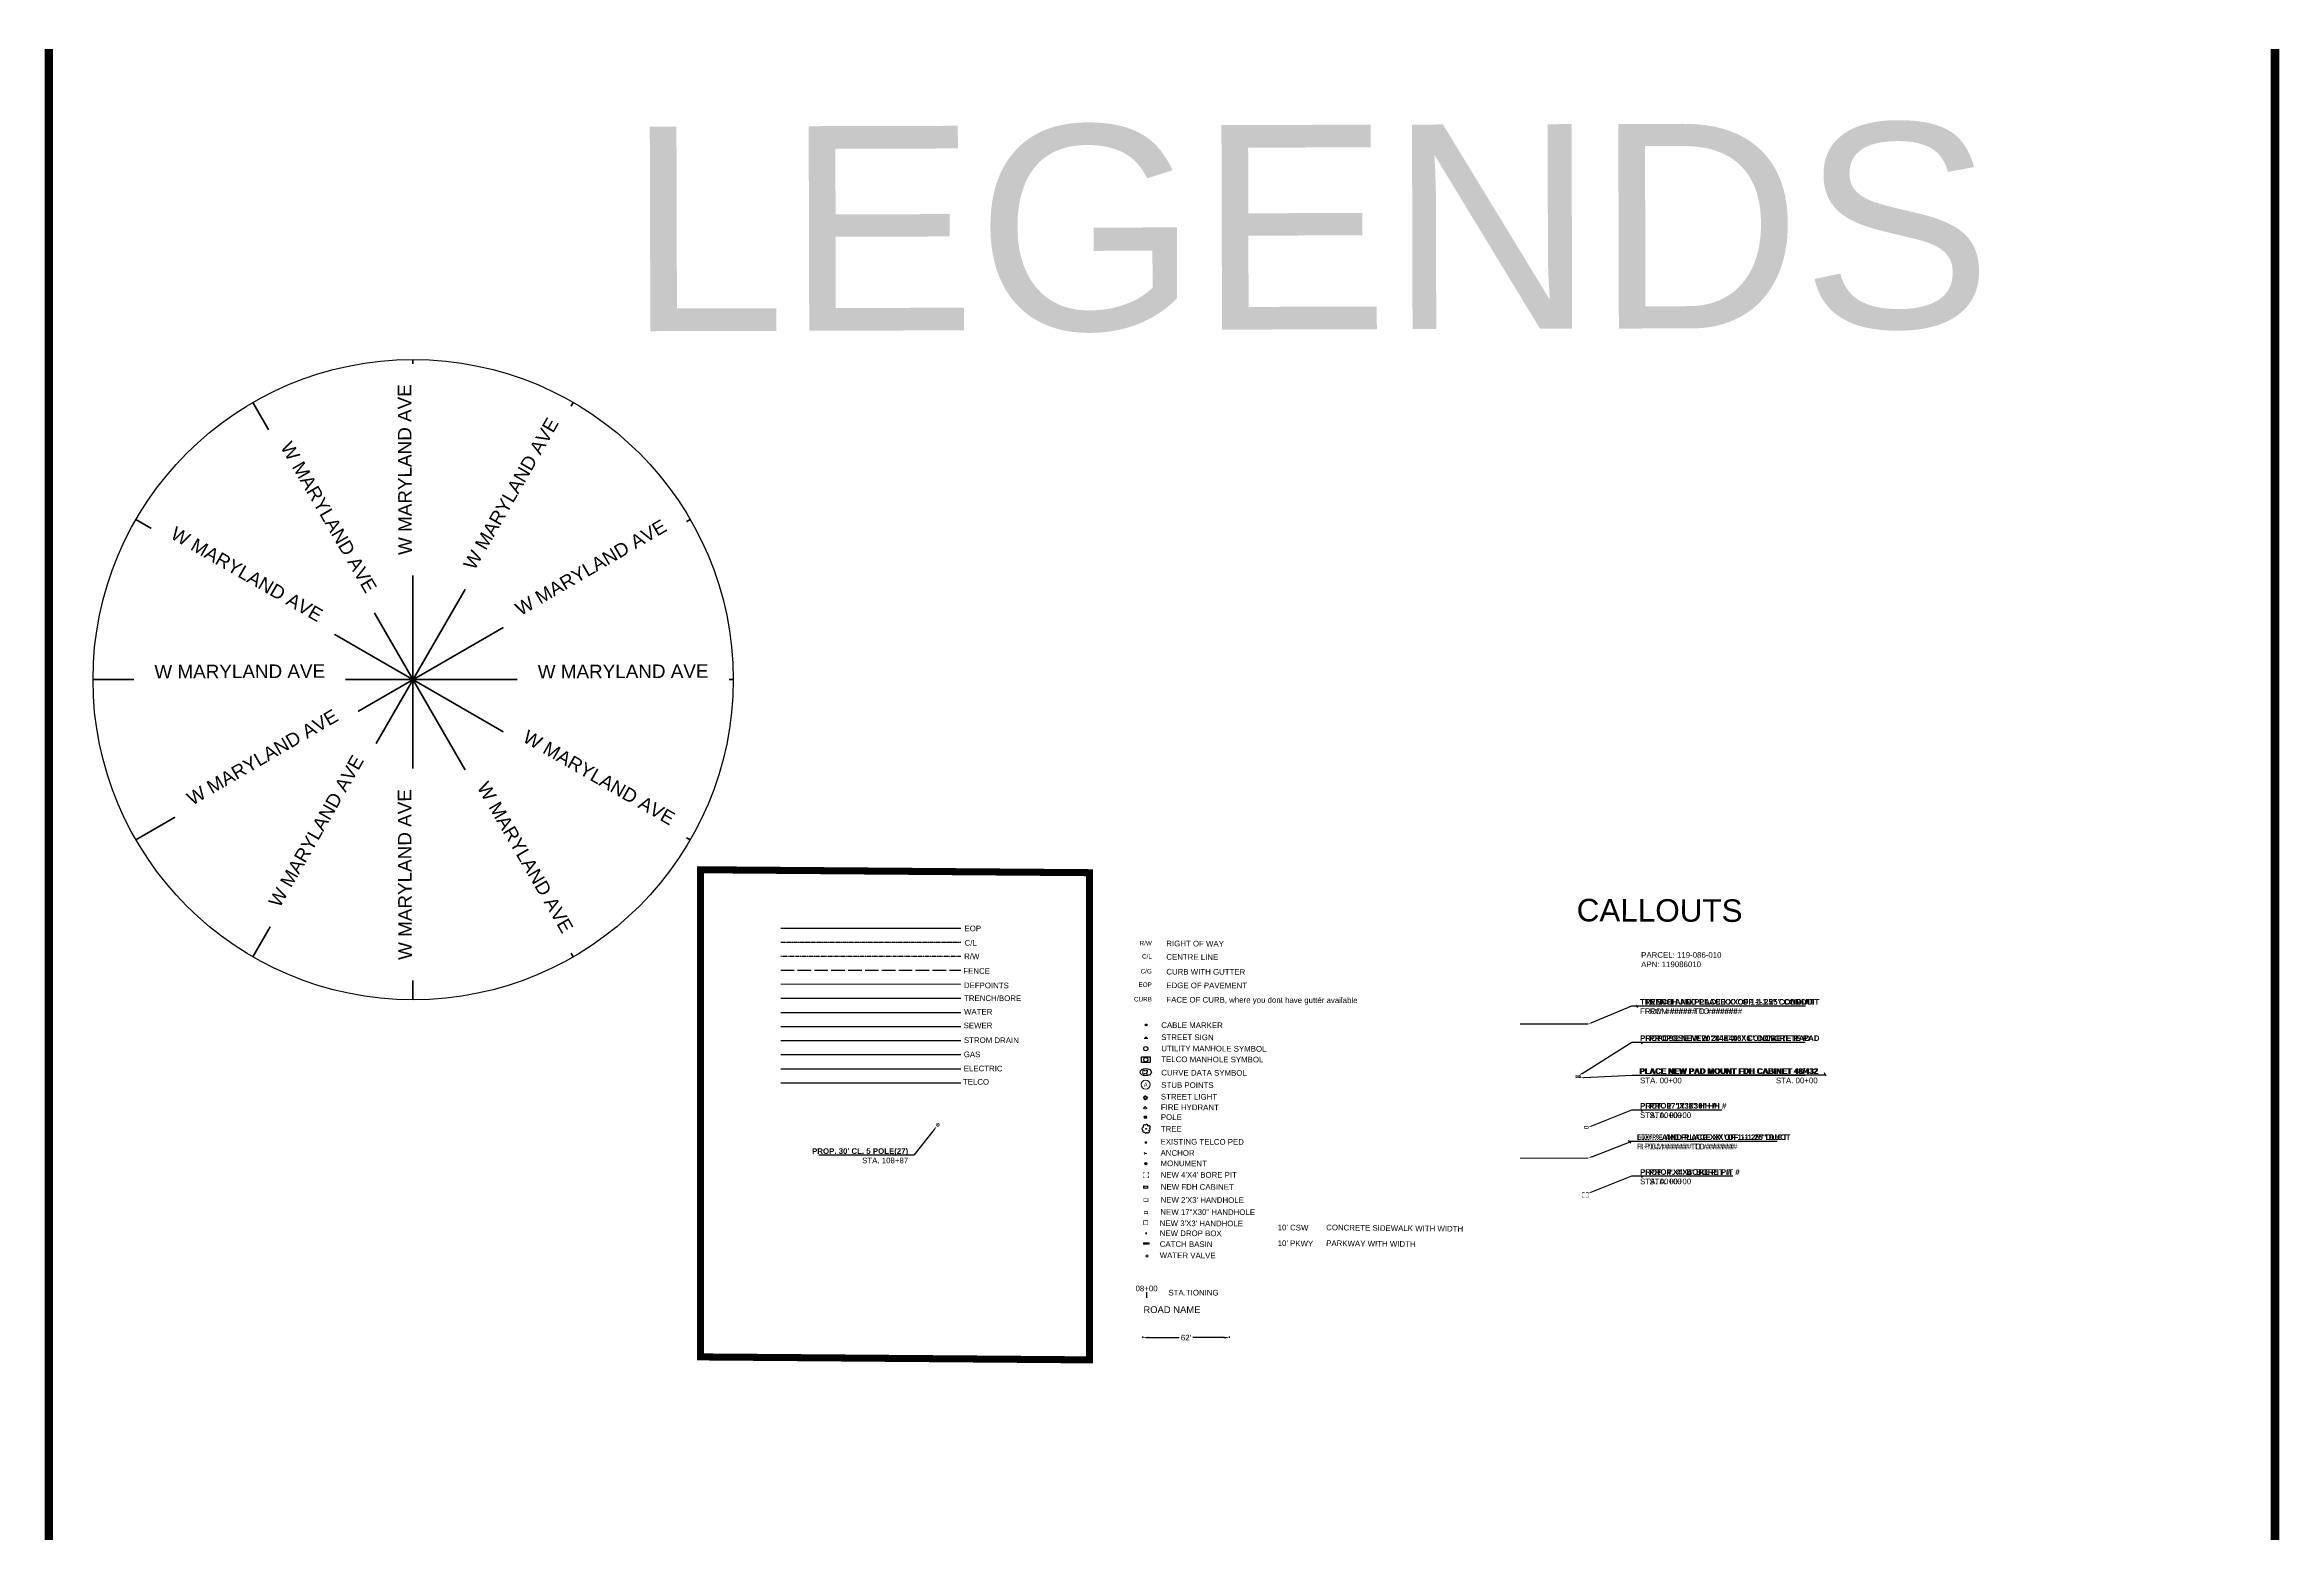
# Model space of a CAD drawing. Header units: feet. Extents: x -173233 to 8939709, y -5822937 to 440401.
# Drawn here: x 4510418 to 4512008, y -1444364 to -1443298 of the extents above; entities that cross this region are included whole.
import ezdxf
from ezdxf import colors
from ezdxf.entities.mleader import LeaderData, LeaderLine
from ezdxf.enums import TextEntityAlignment as Align
from ezdxf.lldxf.tags import DXFTag
from ezdxf.math import Vec2, Vec3

# ---------------------------------------------------------------- set-up
doc = ezdxf.new("R2010")
doc.units = ezdxf.units.FT
doc.header["$MEASUREMENT"] = 0
for name, pattern in [('CENTER2', [1.125, 0.75, -0.125, 0.125, -0.125]), ('FENCE_GENERAL', [120, -24, 96]), ('PHANTOM2', [1.25, 0.625, -0.125, 0.125, -0.125, 0.125, -0.125])]:
    doc.linetypes.add(name, pattern=pattern)
doc.layers.get('DEFPOINTS').update_dxf_attribs({"color": 3, "lineweight": 0})
for name, color, linetype in [('-TBLOCK', 7, 'Continuous'), ('0 @ 40 (1)', 7, 'Continuous'), ('7 CONDUIT PLAN', 7, 'Continuous'), ('CHC-CENTERLINE', 254, 'CENTER2'), ('CHC-ROW', 4, 'PHANTOM2'), ('CONSTRUCTION', 6, 'Continuous'), ('G-ANNO-TEXT', 7, 'Continuous'), ('V-STREET @ 40', 142, 'Continuous'), ('VE-ALL-STREET NAME', 7, 'Continuous')]:
    doc.layers.add(name, color=color, linetype=linetype)
for name, color, linetype, lineweight in [('3', 3, 'Continuous', 5), ('C-Anno', 7, 'Continuous', 25), ('C-Anno @ 1', 7, 'Continuous', 25), ('C-Anno @ 40 (1)', 7, 'Continuous', 25), ('C-Anno @ 40 (2)', 7, 'Continuous', 25), ('CHC-CURB-EOP', 5, 'Continuous', 25), ('DIMS', 7, 'Continuous', 5), ('DIMS @ 40', 7, 'Continuous', 5), ('EXIST. FACILITY', 7, 'Continuous', 0), ('FIRE HYDRANT', 5, 'Continuous', 0), ('FTR-PROPOSED EQUIPMENT', 7, 'Continuous', 0), ('IRRIGATION', 150, 'IRR_LINE', 13), ('STORMDRAIN', 95, 'STDRAIN_LINE', 13), ('TELCO PEDESTAL', 20, 'Continuous', 0), ('WATER VALVE', 5, 'Continuous', 0)]:
    doc.layers.add(name, color=color, linetype=linetype, lineweight=lineweight)
doc.layers.add('DEFPOINTS @ 40', color=3, linetype='Continuous', lineweight=0, plot=False)
doc.styles.add('MTCS Standard', font='arial.ttf', dxfattribs={"height": 0.08})
doc.styles.add('NEXTG', font='swissl.ttf')
doc.styles.add('Notes', font='arial.ttf', dxfattribs={"height": 0.1})
doc.styles.add('Romans', font='ROMANS', dxfattribs={"height": 84})
doc.styles.get("Standard").update_dxf_attribs({"font": 'arial.ttf'})
doc.styles.add('Zayo Utilities', font='', dxfattribs={"oblique": 6, "height": 2})
doc.styles.get('Zayo Utilities').set_extended_font_data('Cordia New')
tags = doc.linetypes.add('ELECTRIC', pattern='A,1.3,-0.09,["E",Zayo Utilities,S=0.03,R=0,X=-0.025,Y=-0.025],-0.09', length=1.48).pattern_tags.tags
tags[6] = DXFTag(74, 10)
tags = doc.linetypes.add('GAS', pattern='A,1.3,-0.093,["GAS",Zayo Utilities,S=0.03,R=0,X=-0.08,Y=-0.025],-0.1', length=1.493).pattern_tags.tags
tags[6] = DXFTag(74, 10)
doc.linetypes.add('IRR_LINE', pattern='A,4,-0.1,["IRR",Standard,S=0.1,R=0,X=0,Y=-0.05],-0.3', length=4.4)
tags = doc.linetypes.add('SEWER', pattern='A,1.3,-0.09,["SS",Zayo Utilities,S=0.03,R=0,X=-0.045,Y=-0.025],-0.09', length=1.48).pattern_tags.tags
tags[6] = DXFTag(74, 10)
doc.linetypes.add('STDRAIN_LINE', pattern='A,4,-0.1,["SD",Standard,S=0.1,R=0,X=0,Y=-0.05],-0.275', length=4.375)
tags = doc.linetypes.add('STORMDRAIN', pattern='A,1.3,-0.09,["SD",Zayo Utilities,S=0.03,R=0,X=-0.045,Y=-0.025],-0.09', length=1.48).pattern_tags.tags
tags[6] = DXFTag(74, 10)
tags = doc.linetypes.add('TELEPHONE', pattern='A,1.3,-0.09,["T",Zayo Utilities,S=0.03,R=0,X=-0.025,Y=-0.025],-0.09', length=1.48).pattern_tags.tags
tags[6] = DXFTag(74, 10)
tags = doc.linetypes.add('WATER', pattern='A,1.3,-0.09,["W",Zayo Utilities,S=0.03,R=0,X=-0.03,Y=-0.025],-0.09', length=1.48).pattern_tags.tags
tags[6] = DXFTag(74, 10)
doc.dimstyles.get("Standard").update_dxf_attribs({"dimtxt": 0.1, "dimasz": 0.1, "dimexe": 0.005, "dimexo": 0.00625, "dimgap": 0.005, "dimtad": 0, "dimdec": 0, "dimzin": 0, "dimdsep": 46, "dimtxsty": 'Standard', "dimcen": 0, "dimadec": 0, "dimazin": 0, "dimtfac": 1, "dimtdec": 0, "dimtofl": 0, "dimtmove": 0, "dimatfit": 0, "dimfxl": 1, "dimtfill": 1, "dimtolj": 1, "dimtzin": 0, "dimarcsym": 0})

# ---------------------------------------------------------------- blocks, each defined once
blk = doc.blocks.new('TELCO PEDESTAL')
at = {"layer": 'TELCO PEDESTAL', "lineweight": 0}
for p, q in [((45.09, 45.09), (-45.09, -45.09)), ((-45.09, 45.09), (45.09, -45.09))]:
    blk.add_line(p, q, dxfattribs=at)
blk.add_lwpolyline([(-45.09, 45.09), (45.09, 45.09), (45.09, -45.09), (-45.09, -45.09)], close=True, dxfattribs=at)
blk = doc.blocks.new('$RECOVER_200910045126-324')
h = blk.add_hatch()
h.set_pattern_fill('ANSI31', color=256, scale=0.5, style=0)
h.set_pattern_definition([(45, (1103.09533, -1764.7798), (-0.0441941738, 0.0441941738), [])])
edge = h.paths.add_edge_path()
edge.add_arc((0, 0), 3, 180, 270)
edge.add_line((0, -3), (0, 0))
edge.add_line((0, 0), (-3, 0))
edge = h.paths.add_edge_path()
edge.add_arc((0, 0), 3, 0, 90)
edge.add_line((0, 3), (0, 0))
edge.add_line((0, 0), (3, 0))
blk.add_line((0, 3), (0, 0))
blk.add_arc((0, 0), 3, 180, 270)
blk = doc.blocks.new('ACC')
at = {"layer": '3'}
blk.add_circle((0, 0), 1.75, dxfattribs=at)
at = {"layer": '3', "xscale": 0.5832928206257665, "yscale": 0.5832928206257665, "zscale": 0.5832928206257665, "rotation": 89.99997777778074}
blk.add_blockref('$RECOVER_200910045126-324', (0, 0), dxfattribs=at)
blk = doc.blocks.new('STL')
blk.add_circle((0, 0), 0.977)
at = {"layer": 'CONSTRUCTION'}
for points in [[(-1, 0), (-1.6, 0)], [(-0.7, 0.7), (-1.1, 1.1)], [(0, 1), (0, 1.6)], [(0.7, 0.7), (1.1, 1.1)], [(1.6, 0), (1, 0)], [(-1.1, -1.1), (-0.7, -0.7)], [(0, -1.6), (0, -1)], [(1.1, -1.1), (0.7, -0.7)]]:
    blk.add_lwpolyline(points, dxfattribs=at)
blk = doc.blocks.new('BOREPIT 4X4')
at = {"layer": '-TBLOCK', "const_width": 0.35}
for points in [[(-2, 0.5), (-2, 2), (-0.5, 2)], [(0.5, 2), (2, 2), (2, 0.5)], [(-0.5, -2), (-2, -2), (-2, -0.5)], [(2, -0.5), (2, -2), (0.5, -2)]]:
    blk.add_lwpolyline(points, dxfattribs=at)
blk = doc.blocks.new('POLE-J')
for p, q in [((4, -4), (-4, 4)), ((4, 4), (-4, -4))]:
    blk.add_line(p, q)
blk.add_circle((0, 0), 6.25)
at = {"style": 'Romans', "flags": 1}
blk.add_attdef('POLE-NO', (-11, 8), '', height=4, dxfattribs=at)
blk = doc.blocks.new('A$C3F5F065A')
at = {"layer": 'FIRE HYDRANT', "lineweight": 0}
for points in [[(-5, -2), (-9, -2), (-9, 2), (-5, 2)], [(-2, 5), (-2, 9), (2, 9), (2, 5)], [(5, 2), (9, 2), (9, -2), (5, -2)]]:
    blk.add_lwpolyline(points, dxfattribs=at)
blk.add_circle((0, 0), 5.82, dxfattribs=at)
blk = doc.blocks.new('CHC_Tree')
blk.add_lwpolyline([(-0.044, 0.047, 0.814498), (-0.06, 0, 0.989121), (-0.051, -0.034, 1.124549), (-0.007, -0.058, 0.976879), (0.031, -0.053, 1.157954), (0.059, -0.013, 0.957306), (0.058, 0.03, 0.808626), (0.009, 0.057, 0.684118)], format="xyb", close=True)
blk.add_circle((0, 0), 0.00679)
blk = doc.blocks.new('ANCHOR')
at = {"layer": 'EXIST. FACILITY'}
for points in [[(4418291.9, -1406779.8), (4418292.9, -1406780.5), (4418291.9, -1406781)], [(4418292.9, -1406780.5), (4418293.9, -1406780.5)]]:
    blk.add_lwpolyline(points, dxfattribs=at)
blk = doc.blocks.new('*D406')
at = {"layer": 'DEFPOINTS', "color": 0, "transparency": 16777216}
for p in [(4511199.3, -1444216.5), (4511261, -1444216.5), (4511261, -1444217.5)]:
    blk.add_point(p, dxfattribs=at)
at = {"layer": 'DIMS', "color": 0, "lineweight": -2, "transparency": 16777216}
for p, q in [((4511199.3, -1444216.7), (4511199.3, -1444217.7)), ((4511203.3, -1444217.5), (4511226.6, -1444217.5)), ((4511257, -1444217.5), (4511233.8, -1444217.5)), ((4511261, -1444216.7), (4511261, -1444217.7))]:
    blk.add_line(p, q, dxfattribs=at)
at = {"layer": 'DIMS', "color": 0, "transparency": 16777216}
for points in [[(4511203.3, -1444216.8), (4511203.3, -1444218.1), (4511199.3, -1444217.5)], [(4511257, -1444216.8), (4511257, -1444218.1), (4511261, -1444217.5)]]:
    blk.add_solid(points, dxfattribs=at)
at = {"layer": 'DIMS', "color": 0, "transparency": 16777216, "insert": (4511230.2, -1444217.5), "char_height": 4, "attachment_point": 5, "bg_fill": 3, "box_fill_scale": 1.25, "bg_fill_color": 256, "bg_fill_true_color": 13158600, "bg_fill_transparency": 0}
blk.add_mtext("\\A1;62'", dxfattribs=at)
blk = doc.blocks.new('streetsgn')
at = {"color": 0, "linetype": 'ByBlock'}
blk.add_lwpolyline([(-1.5, 0), (1.5, 0)], dxfattribs=at)
blk.add_arc((0, 0), 0.638, 0.7826, 180.7826, dxfattribs=at)
blk = doc.blocks.new('VALV')
blk.add_circle((0, 0), 0.374)
at = {"insert": (-0.22, 0.15), "char_height": 0.352, "attachment_point": 1}
blk.add_mtext_dynamic_manual_height_columns('W', width=0.0806, gutter_width=1.76, heights=[0], dxfattribs=at)
blk = doc.blocks.new('STORM_DRN')
blk.add_hatch(color=256).paths.add_polyline_path([(4, 1), (-4, 1), (-4, -1)])
at = {"flags": 128}
blk.add_lwpolyline([(-4, -1), (4, 1)], dxfattribs=at)
at = {"linetype": 'Continuous', "flags": 128}
for points in [[(-4, -1), (4, -1), (4, 1)], [(4, 1), (-4, 1), (-4, -1)]]:
    blk.add_lwpolyline(points, dxfattribs=at)
blk = doc.blocks.new('*U311')
at = {"ltscale": 0.5}
blk.add_lwpolyline([(0, 455.4), (0, 0)], dxfattribs=at)
blk = doc.blocks.new('*U312')
at = {"color": 0, "linetype": 'ByBlock', "lineweight": -2, "transparency": 16777216}
blk.add_blockref('*U311', (5189191.3, 1498115.9), dxfattribs=at)
for p, rotation in [((5189191.3, 1498571.4), 180), ((5189305.2, 1498146.5), 30), ((5189305.2, 1498540.9), 150), ((5189077.5, 1498540.9), 210), ((5189077.5, 1498146.5), 329.9999999999999), ((5189388.6, 1498229.8), 59.99999999999997), ((5189388.6, 1498457.5), 120), ((5188994.1, 1498457.5), 240), ((5188994.1, 1498229.8), 299.9999999999999), ((5189419.1, 1498343.7), 90), ((5188963.6, 1498343.7), 270)]:
    blk.add_blockref('*U311', p, dxfattribs=dict(at, rotation=rotation))
blk = doc.blocks.new('*U460')
at = {"layer": 'C-Anno @ 40 (1)'}
ml = blk.add_multileader_mtext('Standard', dxfattribs=at)
ml.set_content('{\\fArial|b1|i0|c0|p34;TRENCH AND PLACE XX\' OF 1-1.25" CONDUIT\\P}FROM ###### TO ####### ', color=256, style='Notes')
ml.set_leader_properties()
ml.build(insert=Vec2(0, 0))
ml.multileader.update_dxf_attribs({"text_left_attachment_type": 6, "text_right_attachment_type": 6, "dogleg_length": 0.0548, "arrow_head_size": 2.8, "scale": 40})
ctx = ml.context
ctx.base_point, ctx.scale, ctx.arrow_head_size, ctx.landing_gap_size, ctx.plane_origin = Vec3(4511553, -1443981.5), 40, 2.8, 3.6, Vec3(4511567.5, -1443964.2)
ctx.left_attachment, ctx.right_attachment = 6, 6
notes = []
notes.append((ctx, [(0, (1, 1, 0), (4511550.8, -1443981.5), (1, 0), 2.19, [(0, [(4511550, -1443980.3)], 0, [])])]))
ctx.mtext.insert, ctx.mtext.width, ctx.mtext.defined_height, ctx.mtext.flow_direction = Vec3(4511556.6, -1443976.7), 145.745, 4.8, 5
at = {"layer": 'C-Anno @ 40 (2)'}
ml = blk.add_multileader_mtext('Standard', dxfattribs=at)
ml.set_content('{\\fArial|b1|i0|c0|p34;TRENCH AND PLACE XX\' OF 1-1.25" CONDUIT\\P}FROM ###### TO ####### ', color=256, style='Notes')
ml.set_leader_properties()
ml.build(insert=Vec2(0, 0))
ml.multileader.update_dxf_attribs({"text_left_attachment_type": 6, "text_right_attachment_type": 6, "dogleg_length": 0.0548, "arrow_head_size": 2.8, "scale": 40})
ctx = ml.context
ctx.base_point, ctx.scale, ctx.arrow_head_size, ctx.landing_gap_size, ctx.plane_origin = Vec3(4511549.6, -1443981.5), 40, 2.8, 3.6, Vec3(4511567.5, -1443964.2)
ctx.left_attachment, ctx.right_attachment = 6, 6
notes.append((ctx, [(0, (1, 1, 0), (4511547.4, -1443981.5), (1, 0), 2.19, [(0, [(4511516.3, -1443994.4)], 0, [])])]))
ctx.mtext.insert, ctx.mtext.width, ctx.mtext.defined_height, ctx.mtext.flow_direction = Vec3(4511553.2, -1443976.7), 145.745, 4.8, 5
for ctx, leaders in notes:
    for number, flags, end, landing, length, lines in leaders:
        leader = LeaderData()
        leader.index, (leader.has_last_leader_line, leader.has_dogleg_vector, leader.attachment_direction) = number, flags
        leader.last_leader_point, leader.dogleg_vector, leader.dogleg_length = Vec3(end), Vec3(landing), length
        for number, points, colour, breaks in lines:
            line = LeaderLine()
            line.index, line.vertices, line.color, line.breaks = number, Vec3.list(points), colors.encode_raw_color(colour), breaks
            leader.lines.append(line)
        ctx.leaders.append(leader)
blk = doc.blocks.new('*U461')
at = {"layer": 'C-Anno @ 1'}
ml = blk.add_multileader_mtext('Standard', dxfattribs=at)
ml.set_content('\\A1;{\\fArial|b1|i0|c0|p34;PLACE NEW PAD MOUNT FDH CABINET 48/432\\P}STA. 00+00', color=256, style='Notes')
ml.set_leader_properties()
ml.build(insert=Vec2(0, 0))
ml.multileader.update_dxf_attribs({"text_left_attachment_type": 6, "text_right_attachment_type": 6, "dogleg_length": 0.0548, "arrow_head_size": 0.07})
ctx = ml.context
ctx.base_point, ctx.char_height, ctx.arrow_head_size, ctx.landing_gap_size, ctx.plane_origin = Vec3(4511681.9, -1444030.7), 0.1, 0.07, 0.09, Vec3(4511455.3, -1443945.2)
ctx.left_attachment, ctx.right_attachment, ctx.text_align_type = 6, 6, 2
notes = []
notes.append((ctx, [(1, (1, 1, 0), (4511685.2, -1444030.7), (-1, 0), 0.0548, [(0, [(4511685.6, -1444031.4)], 0, [])])]))
ctx.mtext.insert, ctx.mtext.width, ctx.mtext.defined_height, ctx.mtext.alignment, ctx.mtext.flow_direction = Vec3(4511685.1, -1444030.6), 126.774, 2.65, 3, 5
at = {"layer": 'C-Anno @ 40 (1)'}
ml = blk.add_multileader_mtext('Standard', dxfattribs=at)
ml.set_content('\\A1;{\\fArial|b1|i0|c0|p34;PLACE NEW PAD MOUNT FDH CABINET 48/432\\P}STA. 00+00', color=256, style='Notes')
ml.set_leader_properties()
ml.build(insert=Vec2(0, 0))
ml.multileader.update_dxf_attribs({"text_left_attachment_type": 6, "text_right_attachment_type": 6, "dogleg_length": 0.0548, "arrow_head_size": 2.8, "scale": 40})
ctx = ml.context
ctx.base_point, ctx.scale, ctx.arrow_head_size, ctx.landing_gap_size, ctx.plane_origin = Vec3(4511549.6, -1444030.7), 40, 2.8, 3.6, Vec3(4511455.3, -1443945.2)
ctx.left_attachment, ctx.right_attachment, ctx.text_align_type = 6, 6, 2
notes.append((ctx, [(1, (1, 1, 0), (4511685.2, -1444030.7), (-1, 0), 2.19, [(0, [(4511685.6, -1444031.4)], 0, [])])]))
ctx.mtext.insert, ctx.mtext.width, ctx.mtext.defined_height, ctx.mtext.alignment, ctx.mtext.flow_direction = Vec3(4511679.5, -1444025.9), 126.774, 2.65, 3, 5
at = {"layer": 'C-Anno @ 40 (2)'}
ml = blk.add_multileader_mtext('Standard', dxfattribs=at)
ml.set_content('\\A1;{\\fArial|b1|i0|c0|p34;PLACE NEW PAD MOUNT FDH CABINET 48/432\\P}STA. 00+00', color=256, style='Notes')
ml.set_leader_properties()
ml.build(insert=Vec2(0, 0))
ml.multileader.update_dxf_attribs({"text_left_attachment_type": 6, "text_right_attachment_type": 6, "dogleg_length": 0.0548, "arrow_head_size": 2.8, "scale": 40})
ctx = ml.context
ctx.base_point, ctx.scale, ctx.arrow_head_size, ctx.landing_gap_size, ctx.plane_origin = Vec3(4511549.6, -1444030.7), 40, 2.8, 3.6, Vec3(4511455.3, -1443945.2)
ctx.left_attachment, ctx.right_attachment = 6, 6
notes.append((ctx, [(0, (1, 1, 0), (4511547.4, -1444030.7), (1, 0), 2.19, [(0, [(4511510.7, -1444032.7)], 0, [])])]))
ctx.mtext.insert, ctx.mtext.width, ctx.mtext.defined_height, ctx.mtext.flow_direction = Vec3(4511553.2, -1444025.9), 126.774, 2.65, 5
for ctx, leaders in notes:
    for number, flags, end, landing, length, lines in leaders:
        leader = LeaderData()
        leader.index, (leader.has_last_leader_line, leader.has_dogleg_vector, leader.attachment_direction) = number, flags
        leader.last_leader_point, leader.dogleg_vector, leader.dogleg_length = Vec3(end), Vec3(landing), length
        for number, points, colour, breaks in lines:
            line = LeaderLine()
            line.index, line.vertices, line.color, line.breaks = number, Vec3.list(points), colors.encode_raw_color(colour), breaks
            leader.lines.append(line)
        ctx.leaders.append(leader)
blk = doc.blocks.new('*U462')
at = {"layer": 'C-Anno @ 40 (1)'}
ml = blk.add_multileader_mtext('Standard', dxfattribs=at)
ml.set_content('{\\fArial|b1|i0|c0|p34;PROPOSE NEW 20"X40"X6" CONCRETE PAD}', color=256, style='Notes')
ml.set_leader_properties()
ml.build(insert=Vec2(0, 0))
ml.multileader.update_dxf_attribs({"text_left_attachment_type": 6, "text_right_attachment_type": 6, "dogleg_length": 0.0548, "arrow_head_size": 2.8, "scale": 40})
ctx = ml.context
ctx.base_point, ctx.scale, ctx.arrow_head_size, ctx.landing_gap_size, ctx.plane_origin = Vec3(4511556.3, -1444007.3), 40, 2.8, 3.6, Vec3(4511570.8, -1443990)
ctx.left_attachment, ctx.right_attachment = 6, 6
notes = []
notes.append((ctx, [(0, (1, 1, 0), (4511554.1, -1444007.3), (1, 0), 2.19, [(0, [(4511553.3, -1444006.2)], 0, [])])]))
ctx.mtext.insert, ctx.mtext.width, ctx.mtext.defined_height, ctx.mtext.flow_direction = Vec3(4511559.9, -1444002.5), 145.745, 4.8, 5
at = {"layer": 'C-Anno @ 40 (2)'}
ml = blk.add_multileader_mtext('Standard', dxfattribs=at)
ml.set_content('{\\fArial|b1|i0|c0|p34;PROPOSE NEW 20"X40"X6" CONCRETE PAD}', color=256, style='Notes')
ml.set_leader_properties()
ml.build(insert=Vec2(0, 0))
ml.multileader.update_dxf_attribs({"text_left_attachment_type": 6, "text_right_attachment_type": 6, "dogleg_length": 0.0548, "arrow_head_size": 2.8, "scale": 40})
ctx = ml.context
ctx.base_point, ctx.scale, ctx.arrow_head_size, ctx.landing_gap_size, ctx.plane_origin = Vec3(4511549.6, -1444007.3), 40, 2.8, 3.6, Vec3(4511570.8, -1443990)
ctx.left_attachment, ctx.right_attachment = 6, 6
notes.append((ctx, [(0, (1, 1, 0), (4511547.4, -1444007.3), (1, 0), 2.19, [(0, [(4511509.7, -1444031)], 0, [])])]))
ctx.mtext.insert, ctx.mtext.width, ctx.mtext.defined_height, ctx.mtext.flow_direction = Vec3(4511553.2, -1444002.5), 145.745, 4.8, 5
for ctx, leaders in notes:
    for number, flags, end, landing, length, lines in leaders:
        leader = LeaderData()
        leader.index, (leader.has_last_leader_line, leader.has_dogleg_vector, leader.attachment_direction) = number, flags
        leader.last_leader_point, leader.dogleg_vector, leader.dogleg_length = Vec3(end), Vec3(landing), length
        for number, points, colour, breaks in lines:
            line = LeaderLine()
            line.index, line.vertices, line.color, line.breaks = number, Vec3.list(points), colors.encode_raw_color(colour), breaks
            leader.lines.append(line)
        ctx.leaders.append(leader)
blk = doc.blocks.new('*U463')
at = {"layer": 'C-Anno @ 1'}
ml = blk.add_multileader_mtext('Standard', dxfattribs=at)
ml.set_content('{\\fArial|b1|i0|c0|p34;BORE AND PLACE XX\' OF 1-1.25" DUCT\\P\\pxql;}FROM ###### TO #######', color=256, style='Notes')
ml.set_leader_properties()
ml.build(insert=Vec2(0, 0))
ml.multileader.update_dxf_attribs({"text_left_attachment_type": 6, "text_right_attachment_type": 6, "dogleg_length": 0.0548, "arrow_head_size": 0.07})
ctx = ml.context
ctx.base_point, ctx.char_height, ctx.arrow_head_size, ctx.landing_gap_size, ctx.plane_origin = Vec3(4511545.2, -1444077.7), 0.1, 0.07, 0.09, Vec3(4511560.8, -1444059.7)
ctx.left_attachment, ctx.right_attachment = 6, 6
notes = []
notes.append((ctx, [(0, (1, 1, 0), (4511545.2, -1444077.7), (1, 0), 0.0548, [(0, [(4511544.7, -1444077.2)], 0, [])])]))
ctx.mtext.insert, ctx.mtext.width, ctx.mtext.defined_height, ctx.mtext.flow_direction = Vec3(4511545.3, -1444077.6), 108.717, 4.8, 5
at = {"layer": 'C-Anno @ 40 (1)'}
ml = blk.add_multileader_mtext('Standard', dxfattribs=at)
ml.set_content('{\\fArial|b1|i0|c0|p34;BORE AND PLACE XX\' OF 1-1.25" DUCT\\P\\pxql;}FROM ###### TO #######', color=256, style='Notes')
ml.set_leader_properties()
ml.build(insert=Vec2(0, 0))
ml.multileader.update_dxf_attribs({"text_left_attachment_type": 6, "text_right_attachment_type": 6, "dogleg_length": 0.0548, "arrow_head_size": 2.8, "scale": 40})
ctx = ml.context
ctx.base_point, ctx.scale, ctx.arrow_head_size, ctx.landing_gap_size, ctx.plane_origin = Vec3(4511547.4, -1444077.7), 40, 2.8, 3.6, Vec3(4511560.8, -1444059.7)
ctx.left_attachment, ctx.right_attachment = 6, 6
notes.append((ctx, [(0, (1, 1, 0), (4511545.2, -1444077.7), (1, 0), 2.19, [(0, [(4511544.7, -1444077.2)], 0, [])])]))
ctx.mtext.insert, ctx.mtext.width, ctx.mtext.defined_height, ctx.mtext.flow_direction = Vec3(4511551, -1444072.9), 108.717, 4.8, 5
at = {"layer": 'C-Anno @ 40 (2)'}
ml = blk.add_multileader_mtext('Standard', dxfattribs=at)
ml.set_content('{\\fArial|b1|i0|c0|p34;BORE AND PLACE XX\' OF 1-1.25" DUCT\\P\\pxql;}FROM ###### TO #######', color=256, style='Notes')
ml.set_leader_properties()
ml.build(insert=Vec2(0, 0))
ml.multileader.update_dxf_attribs({"text_left_attachment_type": 6, "text_right_attachment_type": 6, "dogleg_length": 0.0548, "arrow_head_size": 2.8, "scale": 40})
ctx = ml.context
ctx.base_point, ctx.scale, ctx.arrow_head_size, ctx.landing_gap_size, ctx.plane_origin = Vec3(4511549.6, -1444077.7), 40, 2.8, 3.6, Vec3(4511560.8, -1444059.7)
ctx.left_attachment, ctx.right_attachment = 6, 6
notes.append((ctx, [(0, (1, 1, 0), (4511547.4, -1444077.7), (1, 0), 2.19, [(0, [(4511516.3, -1444089.8)], 0, [])])]))
ctx.mtext.insert, ctx.mtext.width, ctx.mtext.defined_height, ctx.mtext.flow_direction = Vec3(4511553.2, -1444072.9), 108.717, 4.8, 5
for ctx, leaders in notes:
    for number, flags, end, landing, length, lines in leaders:
        leader = LeaderData()
        leader.index, (leader.has_last_leader_line, leader.has_dogleg_vector, leader.attachment_direction) = number, flags
        leader.last_leader_point, leader.dogleg_vector, leader.dogleg_length = Vec3(end), Vec3(landing), length
        for number, points, colour, breaks in lines:
            line = LeaderLine()
            line.index, line.vertices, line.color, line.breaks = number, Vec3.list(points), colors.encode_raw_color(colour), breaks
            leader.lines.append(line)
        ctx.leaders.append(leader)
blk = doc.blocks.new('*U464')
at = {"layer": 'C-Anno @ 40 (1)'}
ml = blk.add_multileader_mtext('Standard', dxfattribs=at)
ml.set_content('{\\fArial|b1|i0|c0|p34;PROP. 17"X30" HH #\\P}STA. 00+00', color=256, style='Notes')
ml.set_leader_properties()
ml.build(insert=Vec2(0, 0))
ml.multileader.update_dxf_attribs({"text_left_attachment_type": 6, "text_right_attachment_type": 6, "dogleg_length": 0.0548, "arrow_head_size": 2.8, "scale": 40})
ctx = ml.context
ctx.base_point, ctx.scale, ctx.arrow_head_size, ctx.landing_gap_size, ctx.plane_origin = Vec3(4511556.3, -1444055.4), 40, 2.8, 3.6, Vec3(4511570.8, -1444038.1)
ctx.left_attachment, ctx.right_attachment = 6, 6
notes = []
notes.append((ctx, [(0, (1, 1, 0), (4511554.1, -1444055.4), (1, 0), 2.19, [(0, [(4511553.3, -1444054.3)], 0, [])])]))
ctx.mtext.insert, ctx.mtext.width, ctx.mtext.defined_height, ctx.mtext.flow_direction = Vec3(4511559.9, -1444050.6), 69.355, 4.8, 5
at = {"layer": 'C-Anno @ 40 (2)'}
ml = blk.add_multileader_mtext('Standard', dxfattribs=at)
ml.set_content('{\\fArial|b1|i0|c0|p34;PROP. 17"X30" HH #\\P}STA. 00+00', color=256, style='Notes')
ml.set_leader_properties()
ml.build(insert=Vec2(0, 0))
ml.multileader.update_dxf_attribs({"text_left_attachment_type": 6, "text_right_attachment_type": 6, "dogleg_length": 0.0548, "arrow_head_size": 2.8, "scale": 40})
ctx = ml.context
ctx.base_point, ctx.scale, ctx.arrow_head_size, ctx.landing_gap_size, ctx.plane_origin = Vec3(4511549.6, -1444055.4), 40, 2.8, 3.6, Vec3(4511570.8, -1444038.1)
ctx.left_attachment, ctx.right_attachment = 6, 6
notes.append((ctx, [(0, (1, 1, 0), (4511547.4, -1444055.4), (1, 0), 2.19, [(0, [(4511516.3, -1444067.9)], 0, [])])]))
ctx.mtext.insert, ctx.mtext.width, ctx.mtext.defined_height, ctx.mtext.flow_direction = Vec3(4511553.2, -1444050.6), 69.355, 4.8, 5
for ctx, leaders in notes:
    for number, flags, end, landing, length, lines in leaders:
        leader = LeaderData()
        leader.index, (leader.has_last_leader_line, leader.has_dogleg_vector, leader.attachment_direction) = number, flags
        leader.last_leader_point, leader.dogleg_vector, leader.dogleg_length = Vec3(end), Vec3(landing), length
        for number, points, colour, breaks in lines:
            line = LeaderLine()
            line.index, line.vertices, line.color, line.breaks = number, Vec3.list(points), colors.encode_raw_color(colour), breaks
            leader.lines.append(line)
        ctx.leaders.append(leader)
blk = doc.blocks.new('*U465')
at = {"layer": 'C-Anno @ 40 (1)'}
ml = blk.add_multileader_mtext('Standard', dxfattribs=at)
ml.set_content("{\\fArial|b1|i0|c0|p34;PROP. 4'X4' BORE PIT #\\P}STA. 00+00", color=256, style='Notes')
ml.set_leader_properties()
ml.build(insert=Vec2(0, 0))
ml.multileader.update_dxf_attribs({"text_left_attachment_type": 6, "text_right_attachment_type": 6, "dogleg_length": 0.0548, "arrow_head_size": 2.8, "scale": 40})
ctx = ml.context
ctx.base_point, ctx.scale, ctx.arrow_head_size, ctx.landing_gap_size, ctx.plane_origin = Vec3(4511556.3, -1444102.5), 40, 2.8, 3.6, Vec3(4511570.8, -1444085.1)
ctx.left_attachment, ctx.right_attachment = 6, 6
notes = []
notes.append((ctx, [(0, (1, 1, 0), (4511554.1, -1444102.5), (1, 0), 2.19, [(0, [(4511553.3, -1444101.3)], 0, [])])]))
ctx.mtext.insert, ctx.mtext.width, ctx.mtext.defined_height, ctx.mtext.flow_direction = Vec3(4511559.9, -1444097.7), 69.355, 4.8, 5
at = {"layer": 'C-Anno @ 40 (2)'}
ml = blk.add_multileader_mtext('Standard', dxfattribs=at)
ml.set_content("{\\fArial|b1|i0|c0|p34;PROP. 4'X4' BORE PIT #\\P}STA. 00+00", color=256, style='Notes')
ml.set_leader_properties()
ml.build(insert=Vec2(0, 0))
ml.multileader.update_dxf_attribs({"text_left_attachment_type": 6, "text_right_attachment_type": 6, "dogleg_length": 0.0548, "arrow_head_size": 2.8, "scale": 40})
ctx = ml.context
ctx.base_point, ctx.scale, ctx.arrow_head_size, ctx.landing_gap_size, ctx.plane_origin = Vec3(4511549.6, -1444102.5), 40, 2.8, 3.6, Vec3(4511570.8, -1444085.1)
ctx.left_attachment, ctx.right_attachment = 6, 6
notes.append((ctx, [(0, (1, 1, 0), (4511547.4, -1444102.5), (1, 0), 2.19, [(0, [(4511516.3, -1444114.9)], 0, [])])]))
ctx.mtext.insert, ctx.mtext.width, ctx.mtext.defined_height, ctx.mtext.flow_direction = Vec3(4511553.2, -1444097.7), 69.355, 4.8, 5
for ctx, leaders in notes:
    for number, flags, end, landing, length, lines in leaders:
        leader = LeaderData()
        leader.index, (leader.has_last_leader_line, leader.has_dogleg_vector, leader.attachment_direction) = number, flags
        leader.last_leader_point, leader.dogleg_vector, leader.dogleg_length = Vec3(end), Vec3(landing), length
        for number, points, colour, breaks in lines:
            line = LeaderLine()
            line.index, line.vertices, line.color, line.breaks = number, Vec3.list(points), colors.encode_raw_color(colour), breaks
            leader.lines.append(line)
        ctx.leaders.append(leader)

msp = doc.modelspace()

# ---------------------------------------------------------------- hatches: boundary and pattern name
at = {"linetype": 'ByBlock'}
h = msp.add_hatch(color=256, dxfattribs=at)
h.dxf.hatch_style = 1
h.paths.add_polyline_path([(4511201.2, -1443995.1, 1), (4511202.6, -1443995.1, 1)])

# ---------------------------------------------------------------- linework, layer by layer
at = {"layer": '-TBLOCK', "const_width": 0.35}
for points in [[(4511510.7, -1444031), (4511510.7, -1444032.7), (4511507.3, -1444032.7), (4511507.3, -1444031)], [(4511510.2, -1444031), (4511510.2, -1444032.7), (4511507.8, -1444032.7), (4511507.8, -1444031)], [(4511516.3, -1444067.2), (4511516.3, -1444068.6), (4511513.8, -1444068.6), (4511513.8, -1444067.2)], [(4511203.2, -1444109.6), (4511203.2, -1444111.3), (4511199.8, -1444111.3), (4511199.8, -1444109.6)], [(4511202.7, -1444109.6), (4511202.7, -1444111.3), (4511200.3, -1444111.3), (4511200.3, -1444109.6)], [(4511203.2, -1444118.5), (4511200.2, -1444118.6), (4511200.2, -1444120.6), (4511203.2, -1444120.5)], [(4511202.9, -1444127.9), (4511202.9, -1444129.3), (4511200.4, -1444129.3), (4511200.4, -1444127.9)], [(4511200.1, -1444134.3), (4511203.1, -1444134.3), (4511203.1, -1444137.3), (4511200.1, -1444137.3)], [(4511201.4, -1444142.8), (4511202.4, -1444142.8), (4511202.4, -1444143.8), (4511201.4, -1444143.8)]]:
    msp.add_lwpolyline(points, close=True, dxfattribs=at)
for points in [[(4511510.2, -1444032.7), (4511507.8, -1444031)], [(4511507.8, -1444032.7), (4511510.2, -1444031)], [(4511054.4, -1444065.3), (4511052.8, -1444066.9)], [(4511052.8, -1444065.3), (4511054.4, -1444066.9)], [(4511202.7, -1444111.3), (4511200.3, -1444109.6)], [(4511200.3, -1444111.3), (4511202.7, -1444109.6)], [(4511201.4, -1444143.8), (4511202.4, -1444142.8)], [(4511202.4, -1444143.8), (4511201.4, -1444142.8)]]:
    msp.add_lwpolyline(points, dxfattribs=at)
msp.add_lwpolyline([(4511054.4, -1444066.9, -2.394361), (4511054.4, -1444065.3, -0.417648)], format="xyb", close=True, dxfattribs=at)
at = {"linetype": 'FENCE_GENERAL', "ltscale": 0.1, "flags": 128}
msp.add_lwpolyline([(4510941.9, -1443956.2), (4511070.1, -1443956.2)], dxfattribs=at)
at = {"color": 5, "linetype": 'WATER'}
msp.add_lwpolyline([(4510941.9, -1443986.2), (4511070.1, -1443986.2)], dxfattribs=at)
at = {"color": 3, "linetype": 'SEWER'}
msp.add_lwpolyline([(4510941.9, -1443996.2), (4511070.1, -1443996.2)], dxfattribs=at)
at = {"color": 6, "linetype": 'STORMDRAIN'}
msp.add_lwpolyline([(4510941.9, -1444006.2), (4511070.1, -1444006.2)], dxfattribs=at)
at = {"ltscale": 1000}
msp.add_lwpolyline([(4511198.6, -1444017.8), (4511204.7, -1444017.8), (4511204.7, -1444021.8), (4511198.6, -1444021.8)], close=True, dxfattribs=at)
msp.add_lwpolyline([(4511202.2, -1444185.1), (4511202.2, -1444189.1)])
at = {"ltscale": 0.5}
msp.add_circle((4510680.4, -1443749.5), 227.7, dxfattribs=at)
at = {"color": 0, "linetype": 'ByBlock'}
msp.add_circle((4511201.9, -1443995.1), 0.67, dxfattribs=at)
at = {"ltscale": 1000}
for centre in [(4511201.6, -1444012), (4511201.6, -1444019.8)]:
    msp.add_circle(centre, 1.5, dxfattribs=at)
at = {"layer": '7 CONDUIT PLAN', "const_width": 0.8, "flags": 128}
for points in [[(4511516.3, -1443994.4), (4511467.8, -1443994.4)], [(4511516.3, -1444089.8), (4511467.8, -1444089.8)]]:
    msp.add_lwpolyline(points, dxfattribs=at)
at = {"layer": 'CHC-CENTERLINE'}
msp.add_lwpolyline([(4510941.9, -1443936.2), (4511070.1, -1443936.2)], dxfattribs=at)
at = {"layer": 'CHC-CURB-EOP'}
msp.add_lwpolyline([(4510941.9, -1443926.2), (4511070.1, -1443926.2)], dxfattribs=at)
at = {"layer": 'CHC-ROW', "flags": 128}
msp.add_lwpolyline([(4510941.9, -1443946.2), (4511070.1, -1443946.2)], dxfattribs=at)
at = {"layer": 'CONSTRUCTION', "linetype": 'GAS'}
msp.add_lwpolyline([(4510941.9, -1444016.2), (4511070.1, -1444016.2)], dxfattribs=at)
at = {"layer": 'CONSTRUCTION', "linetype": 'ELECTRIC'}
msp.add_lwpolyline([(4510941.9, -1444026.2), (4511070.1, -1444026.2)], dxfattribs=at)
at = {"layer": 'CONSTRUCTION', "linetype": 'TELEPHONE'}
msp.add_lwpolyline([(4510941.9, -1444036.2), (4511070.1, -1444036.2)], dxfattribs=at)
at = {"layer": 'DEFPOINTS', "color": 1, "const_width": 6}
for points in [[(4510421.3, -1443300.9), (4510421.3, -1444361.5)], [(4512004.9, -1443300.9), (4512004.9, -1444361.5)]]:
    msp.add_lwpolyline(points, dxfattribs=at)
at = {"layer": 'DEFPOINTS', "const_width": 5, "flags": 128}
msp.add_lwpolyline([(4510884.8, -1443884.7), (4511161.5, -1443886.8), (4511161.5, -1444233.3), (4510884.8, -1444231.2)], close=True, dxfattribs=at)
at = {"layer": 'DEFPOINTS'}
msp.add_lwpolyline([(4510941.9, -1443966.2), (4511070.1, -1443966.2)], dxfattribs=at)
at = {"layer": 'DIMS'}
msp.add_circle((4511201.5, -1444037.5), 3.17, dxfattribs=at)
at = {"layer": 'FTR-PROPOSED EQUIPMENT', "const_width": 0.8}
msp.add_lwpolyline([(4510941.9, -1443976.2), (4511070.1, -1443976.2)], dxfattribs=at)

# ---------------------------------------------------------------- block references
for name, p in [('*U312', (-678511, -2942093.2)), ('BOREPIT 4X4', (4511201.7, -1444101.8)), ('BOREPIT 4X4', (4511514.3, -1444116.1))]:
    msp.add_blockref(name, p)
at = {"color": 0, "linetype": 'ByBlock', "xscale": 0.8999999999999998, "yscale": 0.8999999999999998, "zscale": 0.8999999999999998, "rotation": 359.2988179063119}
msp.add_blockref('streetsgn', (4511201.7, -1444004.4), dxfattribs=at)
at = {"layer": 'C-Anno'}
for name in ['*U460', '*U462', '*U464', '*U463', '*U465']:
    msp.add_blockref(name, (0, 0), dxfattribs=at)
at = {"layer": 'CONSTRUCTION'}
msp.add_blockref('STL', (4511201.4, -1444046.9), dxfattribs=at)
at = {"layer": 'CONSTRUCTION', "xscale": 0.5, "yscale": 0.5, "zscale": 0.5}
msp.add_blockref('ACC', (4511201.6, -1444093.8), dxfattribs=at)
at = {"layer": 'EXIST. FACILITY', "xscale": 0.1562499874999316, "yscale": 0.1562499874999316, "zscale": 0.1562499874999316, "rotation": 90.000000000041}
msp.add_blockref('POLE-J', (4511201.3, -1444060.6), dxfattribs=at)
at = {"layer": 'EXIST. FACILITY', "xscale": 0.009208238870535762, "yscale": 0.009208238870535762, "zscale": 0.009208238870535762}
msp.add_blockref('TELCO PEDESTAL', (4511201.6, -1444078.7), dxfattribs=at)
at = {"layer": 'EXIST. FACILITY'}
msp.add_blockref('ANCHOR', (92908.5, -37306), dxfattribs=at)
at = {"layer": 'IRRIGATION', "xscale": 2.222648464610671, "yscale": 2.222648464610671, "zscale": 2.222648464610671}
msp.add_blockref('VALV', (4511202.5, -1444159.4), dxfattribs=at)
at = {"layer": 'STORMDRAIN', "xscale": 0.5, "yscale": 0.5, "zscale": 0.5}
msp.add_blockref('STORM_DRN', (4511201.9, -1444150.5), dxfattribs=at)
at = {"layer": 'V-STREET @ 40', "xscale": 40, "yscale": 40, "zscale": 40, "rotation": 68.98608670833131}
msp.add_blockref('CHC_Tree', (4511201.8, -1444069), dxfattribs=at)
at = {"layer": 'WATER VALVE', "xscale": 0.125, "yscale": 0.125, "zscale": 0.125}
msp.add_blockref('A$C3F5F065A', (4511201.1, -1444054.2), dxfattribs=at)

# ---------------------------------------------------------------- texts
at = {"layer": '0 @ 40 (1)', "style": 'MTCS Standard'}
for s, height, rotation, p in [('CALLOUTS', 16, 359.8037, (4511508.1, -1443921.4)), ('EOP', 4, 359.8037, (4511072.6, -1443928.4)), ('C/L', 4, 359.8037, (4511072.7, -1443938.7)), ('RIGHT OF WAY', 4, 359.8037, (4511216.2, -1443939.2)), ('FENCE', 4, 359.8037, (4511071.8, -1443958.7)), ('R/W', 4, 359.8037, (4511072.4, -1443948.3)), ('CENTRE LINE', 4, 359.8037, (4511216.2, -1443948.7)), ('CURB WITH GUTTER', 4, 359.8037, (4511216.2, -1443959.2)), ('TRENCH/BORE', 4, 359.8037, (4511072.3, -1443978)), ('DEFPOINTS', 4, 359.8037, (4511072.2, -1443968.9)), ('EDGE OF PAVEMENT', 4, 359.8037, (4511216.2, -1443968.9)), ('WATER', 4, 359.8037, (4511072.3, -1443987.7)), ('FACE OF CURB, where you dont have guttér available', 4, 359.8037, (4511216.2, -1443979.1)), ('SEWER', 4, 359.8037, (4511072, -1443997.4)), ('STROM DRAIN', 4, 359.8037, (4511072.2, -1444007.9)), ('CABLE MARKER', 4, 359.8037, (4511212.6, -1443997.2)), ('STREET SIGN', 4, 359.8037, (4511212.6, -1444005.8)), ('GAS', 4, 359.8037, (4511072.1, -1444018)), ('TELCO MANHOLE SYMBOL', 4, 359.8037, (4511212.6, -1444021.5)), ('UTILITY MANHOLE SYMBOL', 4, 359.8037, (4511212.6, -1444013.8)), ('TELCO', 4, 359.8037, (4511071.5, -1444037.5)), ('ELECTRIC', 4, 359.8037, (4511072.1, -1444028)), ('CURVE DATA SYMBOL', 4, 359.8037, (4511212.6, -1444031)), ('STUB POINTS', 4, 359.8037, (4511212.6, -1444039.8)), ('STREET LIGHT', 4, 359.8037, (4511212.3, -1444048.1)), ('FIRE HYDRANT', 4, 359.8037, (4511212.3, -1444055.6)), ('TREE', 4, 359.8037, (4511212.3, -1444071)), ('POLE', 4, 359.8037, (4511212.3, -1444062.6)), ('ANCHOR', 4, 359.8037, (4511212.1, -1444088.1)), ('EXISTING TELCO PED', 4, 359.8037, (4511212.1, -1444080.1)), ('MONUMENT', 4, 359.8037, (4511212.1, -1444095.5)), ("NEW 4'X4' BORE PIT", 4, 359.8037, (4511212.1, -1444103.6)), ('NEW FDH CABINET', 4, 359.8037, (4511212.3, -1444112.2)), ('NEW 17"X30" HANDHOLE', 4, 359.8037, (4511212, -1444130.1)), ("NEW 2'X3' HANDHOLE", 4, 359.8037, (4511212.1, -1444121.5)), ('CATCH BASIN', 4, 359.8037, (4511211.5, -1444152.9)), ("NEW 3'X3' HANDHOLE", 4, 359.8037, (4511211.5, -1444138.1)), ('NEW DROP BOX ', 4, 359.8037, (4511211.5, -1444145.2)), ("10' CSW", 4, 359.4124, (4511295.4, -1444141.1)), ("10' PKWY", 4, 359.4124, (4511295.4, -1444152.3)), ('CONCRETE SIDEWALK WITH WIDTH', 4, 359.4124, (4511329.9, -1444141.1)), ('PARKWAY WITH WIDTH', 4, 359.4124, (4511329.9, -1444152.3)), ('WATER VALVE', 4, 359.8037, (4511211.5, -1444160.9))]:
    msp.add_text(s, height=height, rotation=rotation, dxfattribs=at).set_placement(p)
for s, p in [('08+00', (4511194.3, -1444184.5)), ('STA.TIONING', (4511217.7, -1444187.5))]:
    msp.add_text(s, height=4, dxfattribs=at).set_placement(p)
at = {"layer": 'C-Anno', "style": 'MTCS Standard'}
msp.add_text('ROAD NAME', height=4.8, dxfattribs=at).set_placement((4511199.9, -1444200))
at = {"layer": 'C-Anno', "insert": (4511554, -1443943.3), "char_height": 3.999, "width": 57.067, "attachment_point": 1, "style": 'Notes', "bg_fill": 2}
msp.add_mtext('PARCEL: 119-086-010\\PAPN: 119086010', dxfattribs=at)
at = {"layer": 'CHC-ROW', "insert": (4511205.9, -1443936.9), "char_height": 3.2, "attachment_point": 6, "bg_fill": 3, "box_fill_scale": 1.5, "bg_fill_color": 256, "bg_fill_transparency": 0}
msp.add_mtext_dynamic_manual_height_columns('R/W', width=3.2, gutter_width=1, heights=[0], dxfattribs=at)
at = {"layer": 'DEFPOINTS @ 40', "color": 1, "style": 'MTCS Standard'}
msp.add_text('LEGENDS', height=145.49, rotation=0.1551, dxfattribs=at).set_placement((4510832.5, -1443501.7))

# ---------------------------------------------------------------- dimensions: what is measured, and where the dimension line sits
at = {"layer": 'DIMS @ 40'}
dim = msp.add_aligned_dim(p1=(4511199.3, -1444216.5), p2=(4511261, -1444216.5), distance=-1, dimstyle='Standard', override={"dimscale": 40, "dimpost": "'", "dimtix": 0, "dimtofl": 0, "dimtmove": 0, "dimatfit": 0, "dimfxl": 0.75, "dimarcsym": 1}, dxfattribs=at)
dim.commit()
dim.dimension.update_dxf_attribs({"geometry": '*D406', "text_midpoint": (4511230.2, -1444217.5)})

# ---------------------------------------------------------------- leaders
at = {"layer": 'C-Anno @ 40 (1)'}
ml = msp.add_multileader_mtext('Standard', dxfattribs=at)
ml.set_content("{\\fArial|b1|i0|c0|p34;PROP. 30' CL. 5 POLE(27)\\P}STA. 108+87", color=256, style='Notes')
ml.set_leader_properties()
ml.build(insert=Vec2(0, 0))
ml.multileader.update_dxf_attribs({"text_left_attachment_type": 6, "text_right_attachment_type": 6, "dogleg_length": 0.2, "arrow_head_size": 2.8, "scale": 40})
ctx = ml.context
ctx.base_point, ctx.scale, ctx.arrow_head_size, ctx.landing_gap_size, ctx.plane_origin = Vec3(4510961.3, -1444087.6), 40, 2.8, 3.6, Vec3(4511016.1, -1444125.7)
ctx.left_attachment, ctx.right_attachment, ctx.text_align_type = 6, 6, 2
notes = []
notes.append((ctx, [(1, (1, 1, 0), (4511036.7, -1444087.6), (-1, 0), 0.523, [(0, [(4511052.9, -1444067.2)], 0, [])])]))
ctx.mtext.insert, ctx.mtext.width, ctx.mtext.defined_height, ctx.mtext.alignment, ctx.mtext.flow_direction = Vec3(4511032.6, -1444082.8), 84.059, 6.15, 3, 5
for ctx, leaders in notes:
    for number, flags, end, landing, length, lines in leaders:
        leader = LeaderData()
        leader.index, (leader.has_last_leader_line, leader.has_dogleg_vector, leader.attachment_direction) = number, flags
        leader.last_leader_point, leader.dogleg_vector, leader.dogleg_length = Vec3(end), Vec3(landing), length
        for number, points, colour, breaks in lines:
            line = LeaderLine()
            line.index, line.vertices, line.color, line.breaks = number, Vec3.list(points), colors.encode_raw_color(colour), breaks
            leader.lines.append(line)
        ctx.leaders.append(leader)

# ---------------------------------------------------------------- next in the draw order: texts
at = {"layer": 'CHC-ROW', "insert": (4511205.9, -1443946.3), "char_height": 3.2, "attachment_point": 6, "bg_fill": 3, "box_fill_scale": 1.5, "bg_fill_color": 256, "bg_fill_transparency": 0}
msp.add_mtext_dynamic_manual_height_columns('C/L', width=3.2, gutter_width=1, heights=[0], dxfattribs=at)
at = {"layer": 'G-ANNO-TEXT', "insert": (4511200.4, -1444036.1), "char_height": 2.812, "attachment_point": 1, "bg_fill": 3, "box_fill_scale": 1.03, "bg_fill_color": 256, "bg_fill_transparency": 0}
msp.add_mtext_dynamic_manual_height_columns('\\pi-0.1882;A', width=2.25, gutter_width=0.3, heights=[2.33], dxfattribs=at)
at = {"layer": 'VE-ALL-STREET NAME', "char_height": 9.6, "attachment_point": 5, "style": 'NEXTG', "bg_fill": 2}
for insert, rotation in [((4510674.5, -1443600.1), 90.212), ((4510806.8, -1443669.7), 30.212), ((4510829.8, -1443743.6), 0.212), ((4510573.2, -1443804.6), 30.212), ((4510674.5, -1443888.1), 90.212), ((4510760.2, -1443875.9), 300.212)]:
    msp.add_mtext_dynamic_manual_height_columns('W MARYLAND AVE', width=140.775, gutter_width=0.8, heights=[0], dxfattribs=dict(at, insert=insert, rotation=rotation))

# ---------------------------------------------------------------- next in the draw order: linework, layer by layer
msp.add_ellipse((4511201.6, -1444028.7), major_axis=(-4.01, 0), ratio=0.666667)

# ---------------------------------------------------------------- next in the draw order: block references
at = {"layer": 'C-Anno'}
msp.add_blockref('*U461', (0, 0), dxfattribs=at)

# ---------------------------------------------------------------- next in the draw order: texts
at = {"style": 'Romans', "width": 0.85, "flags": 9}
msp.add_attdef('C2', text='0', height=2.67, dxfattribs=at).set_placement((4511201.2, -1444028.7), align=Align.MIDDLE)
at = {"layer": 'CHC-ROW', "insert": (4511205.9, -1443956.9), "char_height": 3.2, "attachment_point": 6, "bg_fill": 3, "box_fill_scale": 1.5, "bg_fill_color": 256, "bg_fill_transparency": 0}
msp.add_mtext_dynamic_manual_height_columns('C/G', width=3.2, gutter_width=1, heights=[0], dxfattribs=at)
at = {"layer": 'VE-ALL-STREET NAME', "char_height": 9.6, "attachment_point": 5, "style": 'NEXTG', "bg_fill": 2}
for insert, rotation in [((4510750, -1443617.2), 60.212), ((4510620.4, -1443633.9), 300.212), ((4510557.1, -1443743.6), 0.212), ((4510812.7, -1443819.1), 330.212), ((4510611.4, -1443857.2), 60.212)]:
    msp.add_mtext_dynamic_manual_height_columns('W MARYLAND AVE', width=140.775, gutter_width=0.8, heights=[0], dxfattribs=dict(at, insert=insert, rotation=rotation))

# ---------------------------------------------------------------- next in the draw order: texts
at = {"layer": 'CHC-ROW', "insert": (4511205.9, -1443966.5), "char_height": 3.2, "attachment_point": 6, "bg_fill": 3, "box_fill_scale": 1.5, "bg_fill_color": 256, "bg_fill_transparency": 0}
msp.add_mtext_dynamic_manual_height_columns('EOP', width=3.2, gutter_width=1, heights=[0], dxfattribs=at)
at = {"layer": 'VE-ALL-STREET NAME', "insert": (4510562.2, -1443674.5), "char_height": 9.6, "attachment_point": 5, "rotation": 330.212, "style": 'NEXTG', "bg_fill": 2}
msp.add_mtext_dynamic_manual_height_columns('W MARYLAND AVE', width=140.775, gutter_width=0.8, heights=[0], dxfattribs=at)

# ---------------------------------------------------------------- next in the draw order: texts
at = {"layer": 'CHC-ROW', "insert": (4511205.9, -1443976.8), "char_height": 3.2, "attachment_point": 6, "bg_fill": 3, "box_fill_scale": 1.5, "bg_fill_color": 256, "bg_fill_transparency": 0}
msp.add_mtext_dynamic_manual_height_columns('CURB', width=3.2, gutter_width=1, heights=[0], dxfattribs=at)

doc.saveas('drawing.dxf')
